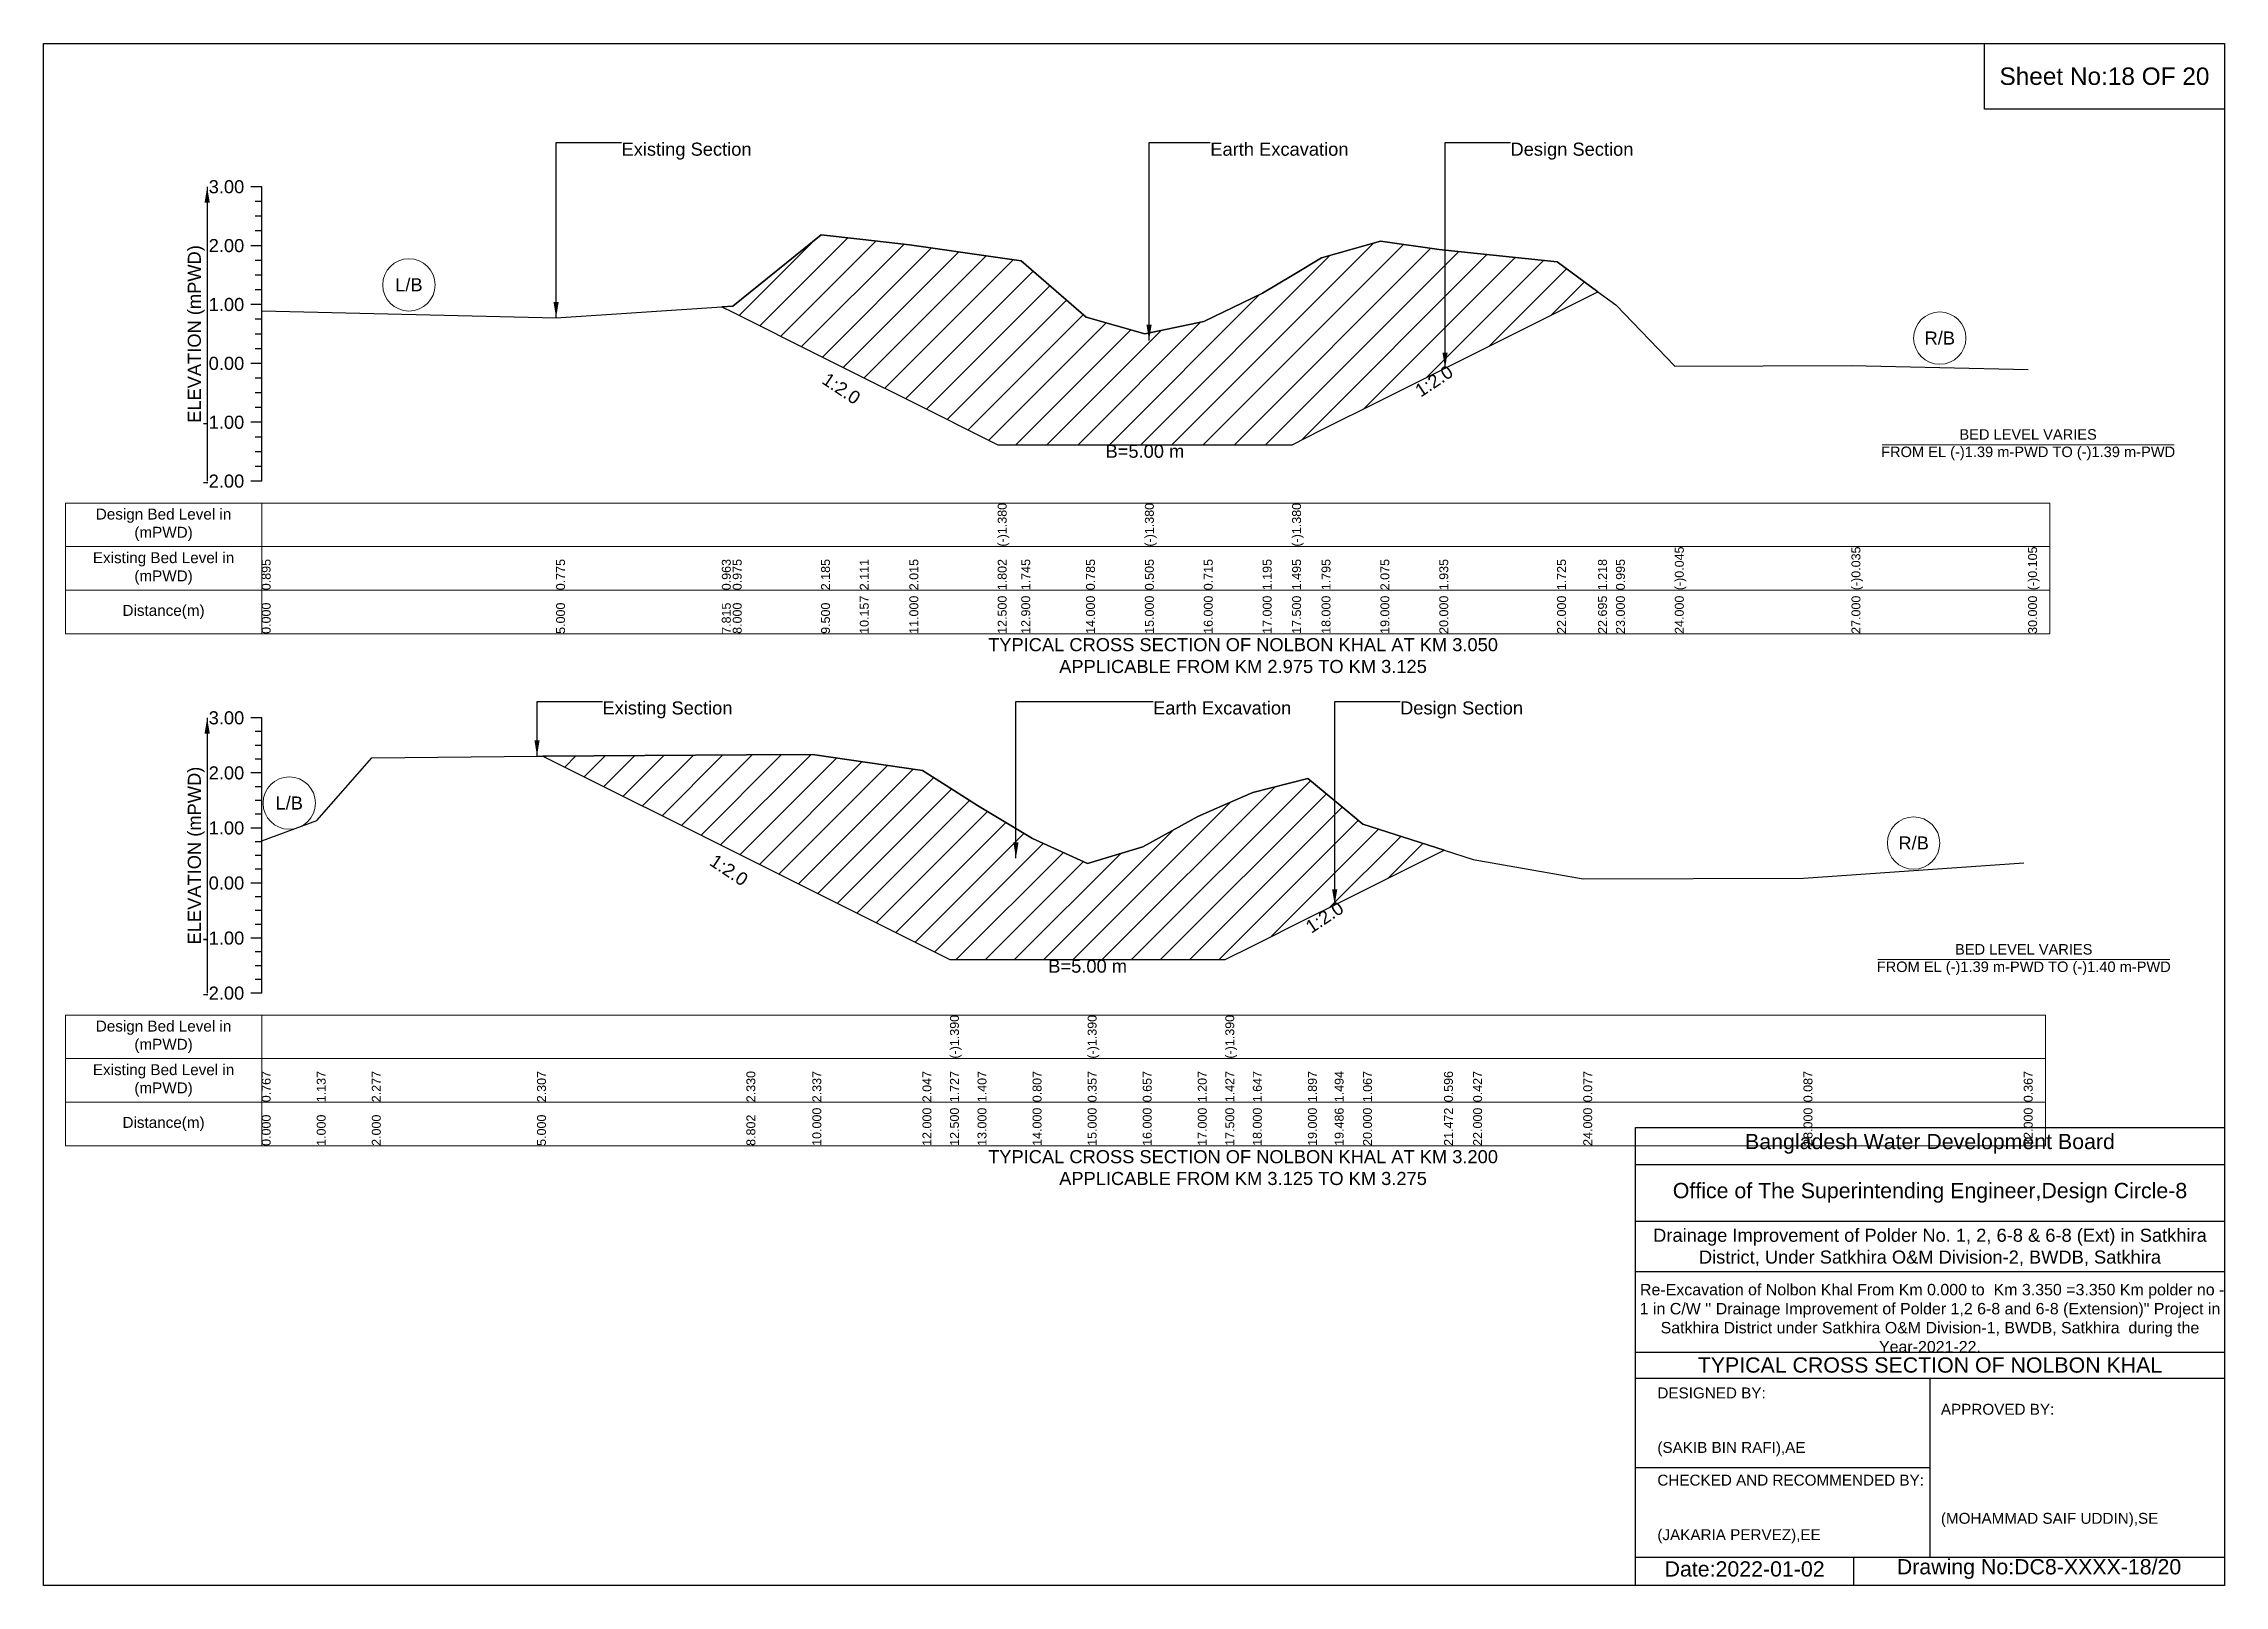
# Model space of a CAD drawing. Header units: inches. Extents: x 91000 to 298000, y -5656 to 0.
# Drawn here: x 270000 to 278000, y -5656 to 0 of the extents above; entities that cross this region are included whole.
import ezdxf

# ---------------------------------------------------------------- set-up
doc = ezdxf.new("R2010")
doc.units = ezdxf.units.IN
doc.header["$LTSCALE"] = 7
doc.header["$MEASUREMENT"] = 0
for name, color, linetype, lineweight in [('Cross section Data Border', 7, 'Continuous', 9), ('Cross Section Labels', 7, 'Continuous', 9), ('Existing_Bed_Level for Xsection', 7, 'Continuous', 25)]:
    doc.layers.add(name, color=color, linetype=linetype, lineweight=lineweight)
doc.styles.get("Standard").update_dxf_attribs({"font": 'arial.ttf'})
doc.dimstyles.get("Standard").update_dxf_attribs({"dimtxt": 0.18, "dimasz": 0.18, "dimexe": 0.18, "dimexo": 0.0625, "dimgap": 0.09, "dimtad": 0, "dimtih": 1, "dimtoh": 1, "dimdec": 4, "dimzin": 0, "dimdsep": 46, "dimtxsty": 'Standard', "dimcen": 0.09, "dimadec": 0, "dimazin": 0, "dimtfac": 1, "dimtdec": 4, "dimtofl": 0, "dimtmove": 0, "dimatfit": 3, "dimfxl": 1, "dimtolj": 1, "dimtzin": 0, "dimarcsym": 0})

msp = doc.modelspace()

# ---------------------------------------------------------------- texts
at = {"attachment_point": 5}
for s, insert, char_height in [('Sheet No:18 OF 20', (277560, -120), 64), ('Bangladesh Water Development Board', (276920, -4036), 56), ('Office of The Superintending Engineer,Design Circle-8', (276920, -4216), 56)]:
    msp.add_mtext(s, dxfattribs=dict(at, insert=insert, char_height=char_height))
for s, insert, char_height, width, attachment_point in [('Drainage Improvement of Polder No. 1, 2, 6-8 & 6-8 (Ext) in Satkhira District, Under Satkhira O&M Division-2, BWDB, Satkhira', (276920, -4416), 48, 2240, 5), (' Re-Excavation of Nolbon Khal From Km 0.000 to  Km 3.350 =3.350 Km polder no - 1 in C/W \'\' Drainage Improvement of Polder 1,2 6-8 and 6-8 (Extension)" Project in Satkhira District under Satkhira O&M Division-1, BWDB, Satkhira  during the Year-2021-22. ', (276920, -4676), 41.8678, 2160, 5), ('TYPICAL CROSS SECTION OF NOLBON KHAL', (276920, -4848), 56, 2240, 5), ('DESIGNED BY:^J^J^J(SAKIB BIN RAFI),AE', (275920, -5056), 40, 1120, 4), ('APPROVED BY:^J^J^J^J^J^J(MOHAMMAD SAIF UDDIN),SE', (276960, -5216), 40, 1120, 4), ('CHECKED AND RECOMMENDED BY:^J^J^J(JAKARIA PERVEZ),EE', (275920, -5376), 40, 1120, 4), ('Date:2022-01-02', (276240, -5596), 56, 1120, 5), ('Drawing No:DC8-XXXX-18/20', (277320, -5596), 56, 1760, 5)]:
    msp.add_mtext(s, dxfattribs=dict(insert=insert, char_height=char_height, width=width, attachment_point=attachment_point))
at = {"layer": 'Cross section Data Border', "char_height": 40, "width": 640, "attachment_point": 5}
for s, insert in [('Design Bed Level in (mPWD)', (270440, -1765.3)), ('Existing Bed Level in (mPWD)', (270440, -1925.3)), ('Distance(m)', (270440, -2085.3)), ('Design Bed Level in (mPWD)', (270440, -3643.6)), ('Existing Bed Level in (mPWD)', (270440, -3803.6)), ('Distance(m)', (270440, -3963.6))]:
    msp.add_mtext(s, dxfattribs=dict(at, insert=insert))
at = {"layer": 'Cross Section Labels'}
for s, insert, char_height, attachment_point in [('Existing Section', (272120, -363.3), 48, 1), ('Earth Excavation', (274280, -363.3), 48, 1), ('Design Section', (275381.1, -363.3), 48, 1), ('L/B', (271340, -885), 48, 5), ('R/B', (276956, -1080.4), 48, 5), ('BED LEVEL VARIES ^JFROM EL (-)1.39 m-PWD TO (-)1.39 m-PWD', (277280, -1471.4), 38.4, 5), ('B=5.00 m', (274040, -1471.4), 48, 2), ('TYPICAL CROSS SECTION OF NOLBON KHAL AT KM 3.050^JAPPLICABLE FROM KM 2.975 TO KM 3.125', (274400, -2245.3), 48, 5), ('Existing Section', (272050, -2413), 48, 1), ('Earth Excavation', (274070, -2413), 48, 1), ('Design Section', (274976.2, -2413), 48, 1), ('L/B', (270901, -2786.2), 48, 5), ('R/B', (276860, -2932.7), 48, 5), ('B=5.00 m', (273830, -3360.3), 48, 2), ('BED LEVEL VARIES ^JFROM EL (-)1.39 m-PWD TO (-)1.40 m-PWD', (277264, -3360.3), 38.4, 5), ('TYPICAL CROSS SECTION OF NOLBON KHAL AT KM 3.200^JAPPLICABLE FROM KM 3.125 TO KM 3.275', (274400, -4123.6), 48, 5)]:
    msp.add_mtext(s, dxfattribs=dict(at, insert=insert, char_height=char_height, attachment_point=attachment_point))
at = {"layer": 'Cross Section Labels', "char_height": 48, "attachment_point": 2}
for insert, rotation in [((275087.1, -1217.9), 33.69007), ((272940, -1245.4), 326.30993), ((272527.6, -3012.1), 326.30993), ((274685.7, -3185), 33.69007)]:
    msp.add_mtext('1:2.0', dxfattribs=dict(at, insert=insert, rotation=rotation))
at = {"layer": 'Existing_Bed_Level for Xsection', "char_height": 48, "attachment_point": 6}
for s, insert in [('3.00', (270736, -525.3)), ('2.00', (270736, -741.3)), ('1.00', (270736, -957.3)), ('0.00', (270736, -1173.3)), ('-1.00', (270736, -1389.3)), ('-2.00', (270736, -1605.3)), ('3.00', (270736, -2473.6)), ('2.00', (270736, -2675.6)), ('1.00', (270736, -2877.6)), ('0.00', (270736, -3079.6)), ('-1.00', (270736, -3281.6)), ('-2.00', (270736, -3483.6))]:
    msp.add_mtext(s, dxfattribs=dict(at, insert=insert))
at = {"layer": 'Existing_Bed_Level for Xsection', "rotation": 90}
for s, insert, char_height, attachment_point in [('ELEVATION (mPWD)', (270560, -1065.3), 48, 5), ('(-)1.380', (273500, -1845.3), 32.8, 1), ('(-)1.380', (274040, -1845.3), 32.8, 1), ('(-)1.380', (274580, -1845.3), 32.8, 1), ('0.895', (270800, -2005.3), 32.8, 1), ('0.775', (271880, -2005.3), 32.8, 1), ('0.963', (272488, -2005.3), 32.8, 1), ('0.975', (272528, -2005.3), 32.8, 1), ('2.185', (272852, -2005.3), 32.8, 1), ('2.111', (272994, -2005.3), 32.8, 1), ('2.015', (273176, -2005.3), 32.8, 1), ('1.802', (273500, -2005.3), 32.8, 1), ('1.745', (273586.4, -2005.3), 32.8, 1), ('0.785', (273824, -2005.3), 32.8, 1), ('0.505', (274040, -2005.3), 32.8, 1), ('0.715', (274256, -2005.3), 32.8, 1), ('1.195', (274472, -2005.3), 32.8, 1), ('1.495', (274580, -2005.3), 32.8, 1), ('1.795', (274688, -2005.3), 32.8, 1), ('2.075', (274904, -2005.3), 32.8, 1), ('1.935', (275120, -2005.3), 32.8, 1), ('1.725', (275552, -2005.3), 32.8, 1), ('1.218', (275702.1, -2005.3), 32.8, 1), ('0.995', (275768, -2005.3), 32.8, 1), ('(-)0.045', (275984, -2005.3), 32.8, 1), ('(-)0.035', (276632, -2005.3), 32.8, 1), ('(-)0.105', (277280, -2005.3), 32.8, 1), ('0.000', (270800, -2165.3), 32.8, 1), ('5.000', (271880, -2165.3), 32.8, 1), ('7.815', (272488, -2165.3), 32.8, 1), ('8.000', (272528, -2165.3), 32.8, 1), ('9.500', (272852, -2165.3), 32.8, 1), ('10.157', (272994, -2165.3), 32.8, 1), ('11.000', (273176, -2165.3), 32.8, 1), ('12.500', (273500, -2165.3), 32.8, 1), ('12.900', (273586.4, -2165.3), 32.8, 1), ('14.000', (273824, -2165.3), 32.8, 1), ('15.000', (274040, -2165.3), 32.8, 1), ('16.000', (274256, -2165.3), 32.8, 1), ('17.000', (274472, -2165.3), 32.8, 1), ('17.500', (274580, -2165.3), 32.8, 1), ('18.000', (274688, -2165.3), 32.8, 1), ('19.000', (274904, -2165.3), 32.8, 1), ('20.000', (275120, -2165.3), 32.8, 1), ('22.000', (275552, -2165.3), 32.8, 1), ('22.695', (275702.1, -2165.3), 32.8, 1), ('23.000', (275768, -2165.3), 32.8, 1), ('24.000', (275984, -2165.3), 32.8, 1), ('27.000', (276632, -2165.3), 32.8, 1), ('30.000', (277280, -2165.3), 32.8, 1), ('ELEVATION (mPWD)', (270560, -2978.6), 48, 5), ('(-)1.390', (273325, -3723.6), 32.8, 1), ('(-)1.390', (273830, -3723.6), 32.8, 1), ('(-)1.390', (274335, -3723.6), 32.8, 1), ('0.767', (270800, -3883.6), 32.8, 1), ('1.137', (271002, -3883.6), 32.8, 1), ('2.277', (271204, -3883.6), 32.8, 1), ('2.307', (271810, -3883.6), 32.8, 1), ('2.330', (272578.1, -3883.6), 32.8, 1), ('2.337', (272820, -3883.6), 32.8, 1), ('2.047', (273224, -3883.6), 32.8, 1), ('1.727', (273325, -3883.6), 32.8, 1), ('1.407', (273426, -3883.6), 32.8, 1), ('0.807', (273628, -3883.6), 32.8, 1), ('0.357', (273830, -3883.6), 32.8, 1), ('0.657', (274032, -3883.6), 32.8, 1), ('1.207', (274234, -3883.6), 32.8, 1), ('1.427', (274335, -3883.6), 32.8, 1), ('1.647', (274436, -3883.6), 32.8, 1), ('1.897', (274638, -3883.6), 32.8, 1), ('1.494', (274736.2, -3883.6), 32.8, 1), ('1.067', (274840, -3883.6), 32.8, 1), ('0.596', (275137.3, -3883.6), 32.8, 1), ('0.427', (275244, -3883.6), 32.8, 1), ('0.077', (275648, -3883.6), 32.8, 1), ('0.087', (276456, -3883.6), 32.8, 1), ('0.367', (277264, -3883.6), 32.8, 1), ('10.000', (272820, -4043.6), 32.8, 1), ('12.000', (273224, -4043.6), 32.8, 1), ('12.500', (273325, -4043.6), 32.8, 1), ('13.000', (273426, -4043.6), 32.8, 1), ('14.000', (273628, -4043.6), 32.8, 1), ('15.000', (273830, -4043.6), 32.8, 1), ('16.000', (274032, -4043.6), 32.8, 1), ('17.000', (274234, -4043.6), 32.8, 1), ('17.500', (274335, -4043.6), 32.8, 1), ('18.000', (274436, -4043.6), 32.8, 1), ('19.000', (274638, -4043.6), 32.8, 1), ('19.486', (274736.2, -4043.6), 32.8, 1), ('20.000', (274840, -4043.6), 32.8, 1), ('21.472', (275137.3, -4043.6), 32.8, 1), ('22.000', (275244, -4043.6), 32.8, 1), ('24.000', (275648, -4043.6), 32.8, 1), ('28.000', (276456, -4043.6), 32.8, 1), ('32.000', (277264, -4043.6), 32.8, 1), ('0.000', (270800, -4043.6), 32.8, 1), ('1.000', (271002, -4043.6), 32.8, 1), ('2.000', (271204, -4043.6), 32.8, 1), ('5.000', (271810, -4043.6), 32.8, 1), ('8.802', (272578.1, -4043.6), 32.8, 1)]:
    msp.add_mtext(s, dxfattribs=dict(at, insert=insert, char_height=char_height, attachment_point=attachment_point))

# ---------------------------------------------------------------- hatches: boundary and pattern name
at = {"layer": 'Existing_Bed_Level for Xsection'}
h = msp.add_hatch(dxfattribs=at)
h.set_pattern_fill('ANSI31', color=256, scale=648, style=0)
h.paths.add_polyline_path([(272488, -965.4), (272528, -985.4), (272852, -1147.4), (272994, -1218.4), (273176, -1309.4), (273500, -1471.4), (273586.4, -1471.4), (273824, -1471.4), (274040, -1471.4), (274256, -1471.4), (274472, -1471.4), (274580, -1471.4), (274688, -1417.4), (274904, -1309.4), (275120, -1201.4), (275141.1, -1190.9), (275552, -985.4), (275702.1, -910.3), (275552, -800.7), (275141.1, -757.6), (275120, -755.4), (274904, -725.1), (274688, -785.6), (274580, -850.4), (274472, -915.2), (274256, -1018.9), (274040, -1064.2), (273824, -1003.8), (273586.4, -796.4), (273500, -784.1), (273176, -738.1), (272994, -717.5), (272852, -701.4), (272528, -962.7)])
h = msp.add_hatch(dxfattribs=at)
h.set_pattern_fill('ANSI31', color=256, scale=606, style=0)
h.paths.add_polyline_path([(271831.2, -2613.4), (272578.1, -2986.9), (272820, -3107.8), (273224, -3309.8), (273325, -3360.3), (273426, -3360.3), (273628, -3360.3), (273830, -3360.3), (274032, -3360.3), (274234, -3360.3), (274335, -3360.3), (274436, -3309.8), (274638, -3208.8), (274736.2, -3159.8), (274840, -3107.8), (275137.3, -2959.2), (274840, -2864), (274736.2, -2777.8), (274638, -2696.4), (274436, -2746.9), (274335, -2791.3), (274234, -2835.7), (274032, -2946.8), (273830, -3007.4), (273628, -2916.5), (273426, -2795.3), (273325, -2730.7), (273224, -2666.1), (272820, -2607.5), (272578.1, -2608.9)])

# ---------------------------------------------------------------- linework, layer by layer
for points in [[(270000, 0), (278000, 0), (278000, -5656), (270000, -5656)], [(277120, 0), (278000, 0), (278000, -240), (277120, -240)]]:
    msp.add_lwpolyline(points, close=True)
for points in [[(275840, -5656), (275840, -3976), (278000, -3976)], [(275840, -4112), (278000, -4112)], [(275840, -4320), (278000, -4320)], [(275840, -4504), (278000, -4504)], [(275840, -4800), (278000, -4800)], [(275840, -4896), (278000, -4896)], [(276920, -4896), (276920, -5552)], [(275840, -5224), (276920, -5224)], [(275840, -5552), (278000, -5552)], [(276640, -5552), (276640, -5656)]]:
    msp.add_lwpolyline(points)
at = {"layer": 'Cross section Data Border'}
for points in [[(270080, -1685.3), (277360, -1685.3), (277360, -2165.3), (270080, -2165.3)], [(270080, -3563.6), (277344, -3563.6), (277344, -4043.6), (270080, -4043.6)]]:
    msp.add_lwpolyline(points, close=True, dxfattribs=at)
for points in [[(270800, -1685.3), (270800, -2165.3)], [(270080, -1845.3), (277360, -1845.3)], [(270080, -2005.3), (277360, -2005.3)], [(270800, -3563.6), (270800, -4043.6)], [(270080, -3723.6), (277344, -3723.6)], [(270080, -3883.6), (277344, -3883.6)]]:
    msp.add_lwpolyline(points, dxfattribs=at)
at = {"layer": 'Cross Section Labels'}
for points in [[(276744.2, -1471.4), (277815.8, -1471.4)], [(276728.2, -3360.3), (277799.8, -3360.3)]]:
    msp.add_lwpolyline(points, dxfattribs=at)
for centre in [(271340, -885), (276956, -1080.4), (270901, -2786.2), (276860, -2932.7)]:
    msp.add_circle(centre, 96, dxfattribs=at)
at = {"layer": 'Existing_Bed_Level for Xsection'}
for points in [[(270800, -525.3), (270760, -525.3)], [(270800, -1605.3), (270800, -1389.3), (270800, -1173.3), (270800, -957.3), (270800, -741.3), (270800, -525.3)], [(270800, -579.3), (270776, -579.3)], [(270800, -633.3), (270776, -633.3)], [(270800, -687.3), (270776, -687.3)], [(270800, -980), (271880, -1005.9), (272488, -965.4), (272528, -962.7), (272852, -701.4), (272994, -717.5), (273176, -738.1), (273500, -784.1), (273500, -784.1), (273586.4, -796.4), (273824, -1003.8), (274040, -1064.2), (274040, -1064.2), (274256, -1018.9), (274472, -915.2), (274580, -850.4), (274580, -850.4), (274688, -785.6), (274904, -725.1), (275120, -755.4), (275141.1, -757.6), (275552, -800.7), (275702.1, -910.3), (275768, -958.4), (275984, -1183), (276632, -1180.9), (277280, -1196)], [(270800, -741.3), (270760, -741.3)], [(270800, -795.3), (270776, -795.3)], [(270800, -849.3), (270776, -849.3)], [(270800, -957.3), (270760, -957.3)], [(270800, -903.3), (270776, -903.3)], [(270800, -1011.3), (270776, -1011.3)], [(270800, -1065.3), (270776, -1065.3)], [(270800, -1119.3), (270776, -1119.3)], [(270800, -1173.3), (270760, -1173.3)], [(270800, -1227.3), (270776, -1227.3)], [(270800, -1281.3), (270776, -1281.3)], [(270800, -1335.3), (270776, -1335.3)], [(270800, -1389.3), (270760, -1389.3)], [(270800, -1443.3), (270776, -1443.3)], [(270800, -1497.3), (270776, -1497.3)], [(270800, -1551.3), (270776, -1551.3)], [(270800, -1605.3), (270760, -1605.3)], [(270800, -2473.6), (270760, -2473.6)], [(270800, -3483.6), (270800, -3281.6), (270800, -3079.6), (270800, -2877.6), (270800, -2675.6), (270800, -2473.6)], [(270800, -2524.1), (270776, -2524.1)], [(270800, -2574.6), (270776, -2574.6)], [(270800, -2625.1), (270776, -2625.1)], [(270800, -2924.6), (271002, -2849.9), (271204, -2619.6), (271810, -2613.5), (271831.2, -2613.4), (272578.1, -2608.9), (272820, -2607.5), (273224, -2666.1), (273325, -2730.7), (273325, -2730.7), (273426, -2795.3), (273628, -2916.5), (273830, -3007.4), (273830, -3007.4), (274032, -2946.8), (274234, -2835.7), (274335, -2791.3), (274335, -2791.3), (274436, -2746.9), (274638, -2696.4), (274736.2, -2777.8), (274840, -2864), (275137.3, -2959.2), (275244, -2993.3), (275648, -3064), (276456, -3062), (277264, -3005.4)], [(270800, -2675.6), (270760, -2675.6)], [(270800, -2726.1), (270776, -2726.1)], [(270800, -2776.6), (270776, -2776.6)], [(270800, -2877.6), (270760, -2877.6)], [(270800, -2827.1), (270776, -2827.1)], [(270800, -2928.1), (270776, -2928.1)], [(270800, -2978.6), (270776, -2978.6)], [(270800, -3029.1), (270776, -3029.1)], [(270800, -3079.6), (270760, -3079.6)], [(270800, -3130.1), (270776, -3130.1)], [(270800, -3180.6), (270776, -3180.6)], [(270800, -3231.1), (270776, -3231.1)], [(270800, -3281.6), (270760, -3281.6)], [(270800, -3332.1), (270776, -3332.1)], [(270800, -3382.6), (270776, -3382.6)], [(270800, -3433.1), (270776, -3433.1)], [(270800, -3483.6), (270760, -3483.6)]]:
    msp.add_lwpolyline(points, dxfattribs=at)
for points in [[(272488, -965.4), (272528, -985.4), (272852, -1147.4), (272994, -1218.4), (273176, -1309.4), (273500, -1471.4), (273500, -1471.4), (273586.4, -1471.4), (273824, -1471.4), (274040, -1471.4), (274040, -1471.4), (274256, -1471.4), (274472, -1471.4), (274580, -1471.4), (274580, -1471.4), (274688, -1417.4), (274904, -1309.4), (275120, -1201.4), (275141.1, -1190.9), (275552, -985.4), (275702.1, -910.3), (275702.1, -910.3), (275702.1, -910.3), (275552, -800.7), (275141.1, -757.6), (275120, -755.4), (274904, -725.1), (274688, -785.6), (274580, -850.4), (274580, -850.4), (274472, -915.2), (274256, -1018.9), (274040, -1064.2), (274040, -1064.2), (273824, -1003.8), (273586.4, -796.4), (273500, -784.1), (273500, -784.1), (273176, -738.1), (272994, -717.5), (272852, -701.4), (272528, -962.7)], [(271831.2, -2613.4), (271831.2, -2613.4), (272578.1, -2986.9), (272820, -3107.8), (273224, -3309.8), (273325, -3360.3), (273325, -3360.3), (273426, -3360.3), (273628, -3360.3), (273830, -3360.3), (273830, -3360.3), (274032, -3360.3), (274234, -3360.3), (274335, -3360.3), (274335, -3360.3), (274436, -3309.8), (274638, -3208.8), (274736.2, -3159.8), (274840, -3107.8), (275137.3, -2959.2), (275137.3, -2959.2), (275137.3, -2959.2), (274840, -2864), (274736.2, -2777.8), (274638, -2696.4), (274436, -2746.9), (274335, -2791.3), (274335, -2791.3), (274234, -2835.7), (274032, -2946.8), (273830, -3007.4), (273830, -3007.4), (273628, -2916.5), (273426, -2795.3), (273325, -2730.7), (273325, -2730.7), (273224, -2666.1), (272820, -2607.5), (272578.1, -2608.9), (271831.2, -2613.4)]]:
    msp.add_lwpolyline(points, close=True, dxfattribs=at)

msp.set_redraw_order([(e.dxf.handle, doc.entitydb.next_handle()) for e in msp.query("TEXT MTEXT ATTDEF DIMENSION ARC_DIMENSION")])  # texts and dimensions are drawn at this point

# ---------------------------------------------------------------- leaders
at = {"layer": 'Cross Section Labels', "annotation_type": 0, "has_hookline": 1, "hookline_direction": 0}
for points, text_width in [([(271880, -1005.9), (271880, -363.3), (272119.9, -363.3)], 467.2), ([(274055.2, -1088.9), (274055.2, -363.3), (274279.9, -363.3)], 497), ([(275141.1, -1190.9), (275141.1, -363.3), (275381, -363.3)], 441.2), ([(271810, -2613.5), (271810, -2413), (272049.9, -2413)], 467.2), ([(273566.9, -2987.9), (273566.9, -2413), (274069.9, -2413)], 497), ([(274736.2, -3159.8), (274736.2, -2413), (274976.1, -2413)], 441.2)]:
    msp.add_leader(points, dimstyle='Standard', override={"dimasz": 57.6}, dxfattribs=dict(at, text_width=text_width))
at = {"layer": 'Existing_Bed_Level for Xsection'}
for points in [[(270600, -525.3), (270600, -1605.3)], [(270600, -2473.6), (270600, -3483.6)]]:
    msp.add_leader(points, dimstyle='Standard', override={"dimasz": 57.6}, dxfattribs=at)

doc.saveas('drawing.dxf')
